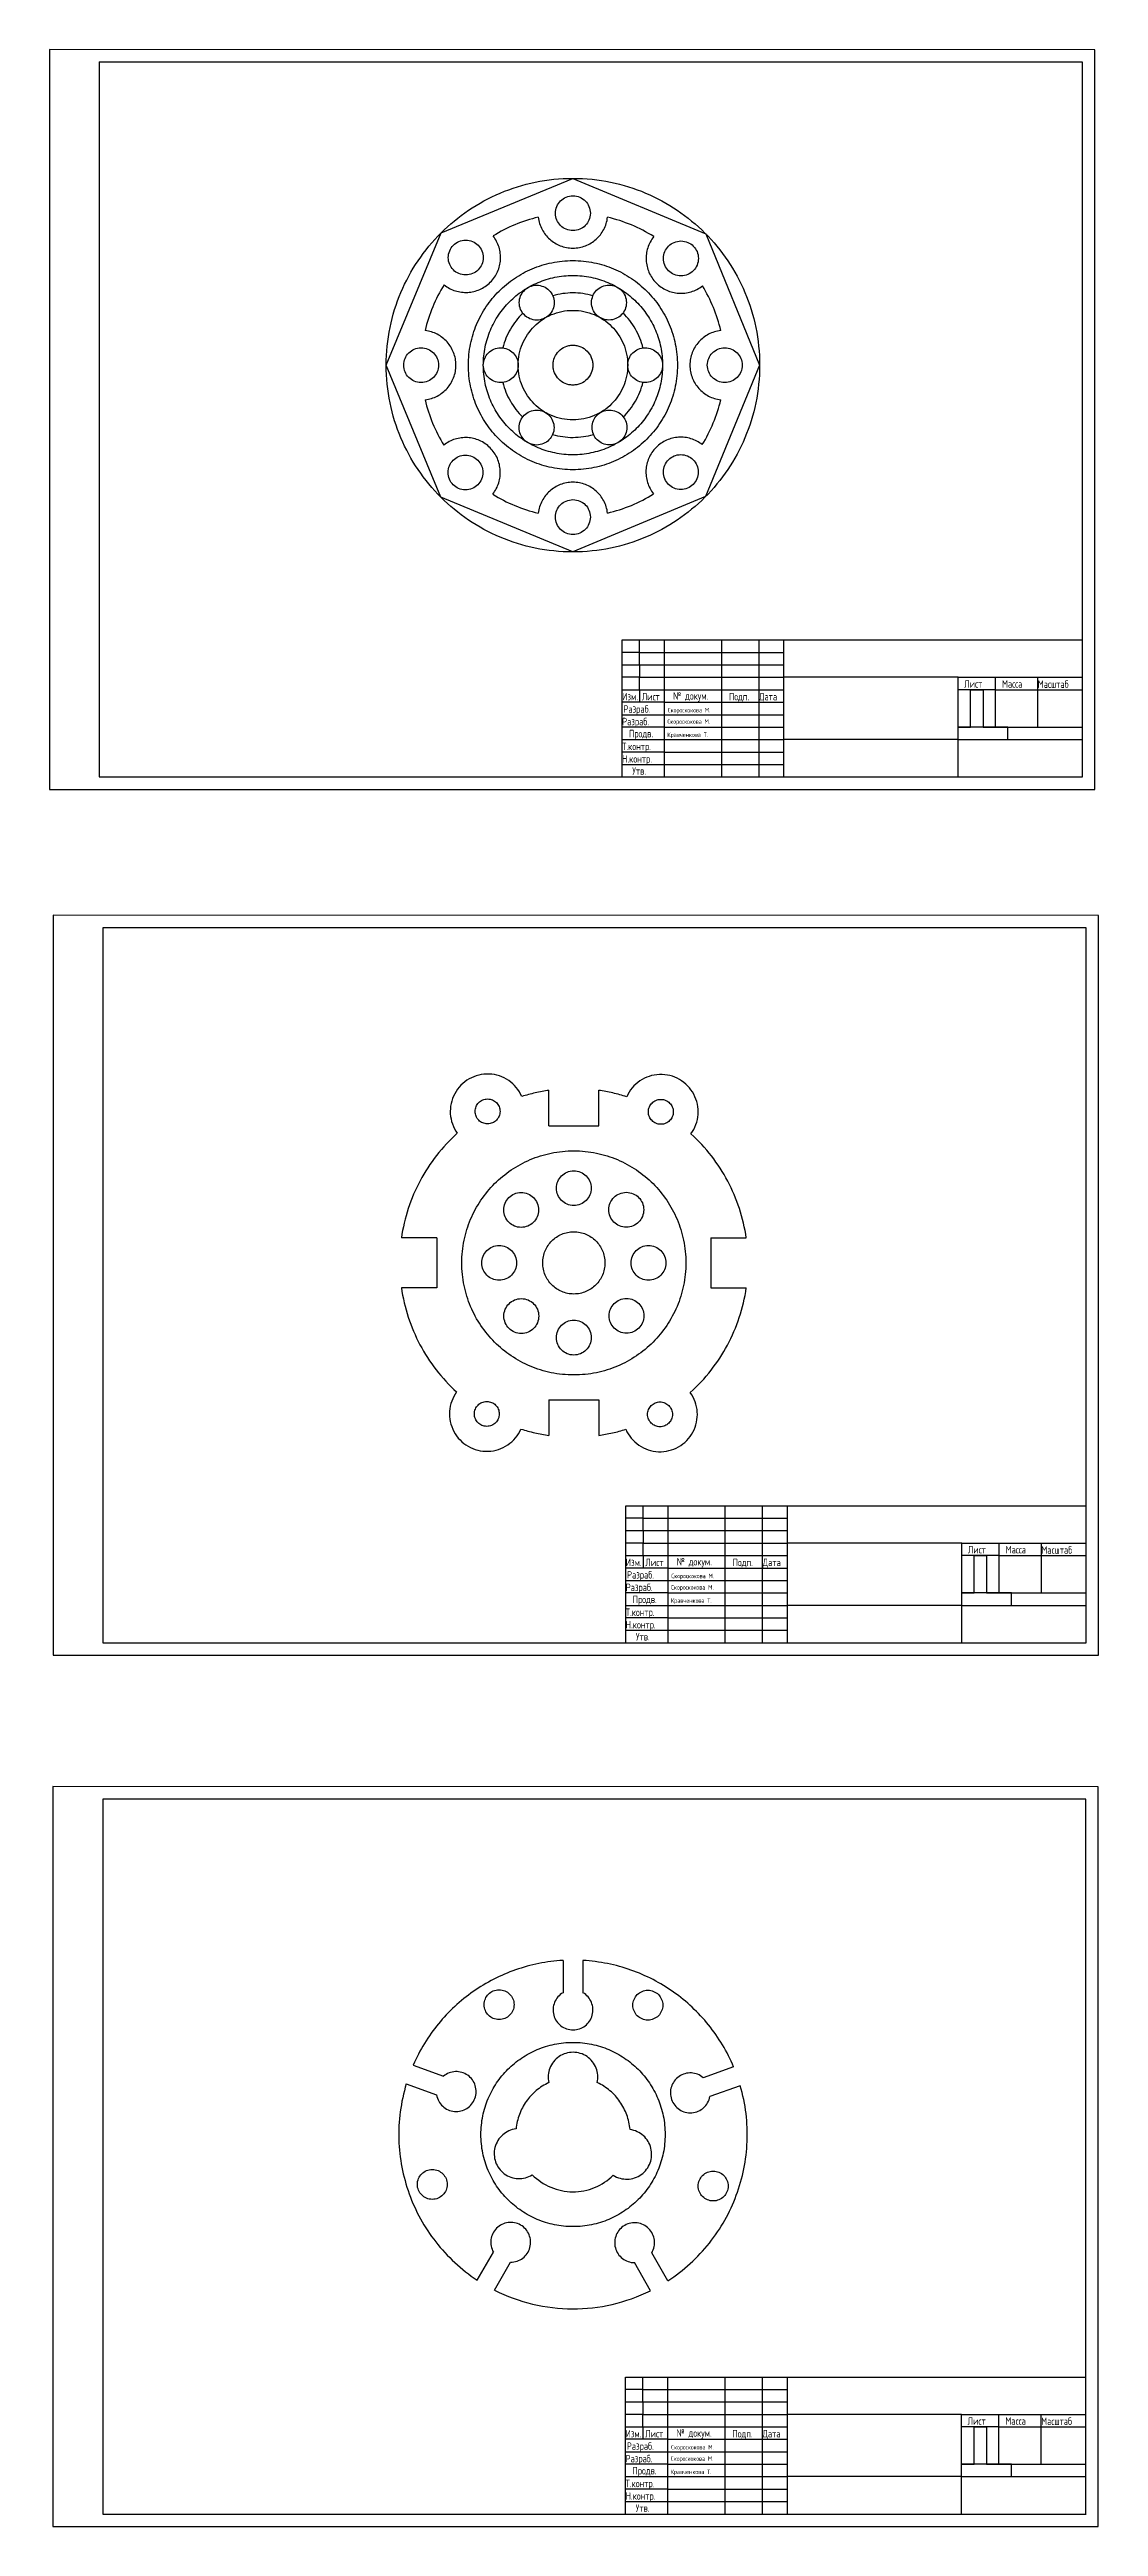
# Model space of a CAD drawing. Header units: millimetres. Extents: x 560 to 1522, y -1699 to 347.
# Drawn here: x 1100 to 1521, y -648 to 347 of the extents above; entities that cross this region are included whole.
import ezdxf

# ---------------------------------------------------------------- set-up
doc = ezdxf.new("R2010")
doc.units = ezdxf.units.MM
doc.linetypes.add('ГОСТ 2.303 5', pattern=[24, 20, -1.5, 1, -1.5])
doc.styles.add('ГОСТ 2.304', font='CS_Gost2304.shx')

msp = doc.modelspace()

# ---------------------------------------------------------------- texts
at = {"ltscale": 100, "width": 100, "attachment_point": 1, "style": 'ГОСТ 2.304'}
for s, insert, char_height in [('Лист', (1467.44, 93.74), 3), ('Масса', (1482.63, 93.74), 3), ('Масштаб', (1497.02, 93.64), 3), ('Изм.', (1330.02, 88.64), 3), ('Разраб.', (1330.54, 83.66), 3), ('Лист', (1337.89, 88.63), 3), ('Скороскокова М.', (1348.34, 82.6), 1.8), ('№ докум.', (1350.5, 88.93), 3), ('Подп.', (1372.92, 88.64), 3), ('Дата', (1385.02, 88.64), 3), ('Разраб.', (1330.02, 78.64), 3), ('Продв.', (1332.78, 73.79), 3), ('Скороскокова М.', (1348.21, 78.04), 1.8), ('Кравченкова Т.', (1348.16, 72.74), 1.8), ('Т.контр.', (1330.02, 68.64), 3), ('Н.контр.', (1330.02, 63.64), 3), ('Утв.', (1334.08, 58.79), 3), ('Лист', (1468.89, -253.88), 3), ('Масса', (1484.09, -253.88), 3), ('Масштаб', (1498.47, -253.98), 3), ('Изм.', (1331.47, -258.98), 3), ('Разраб.', (1332, -263.96), 3), ('Лист', (1339.34, -258.99), 3), ('Скороскокова М.', (1349.79, -265.02), 1.8), ('№ докум.', (1351.96, -258.69), 3), ('Подп.', (1374.38, -258.98), 3), ('Дата', (1386.47, -258.98), 3), ('Разраб.', (1331.47, -268.98), 3), ('Продв.', (1334.23, -273.83), 3), ('Скороскокова М.', (1349.66, -269.58), 1.8), ('Кравченкова Т.', (1349.61, -274.88), 1.8), ('Т.контр.', (1331.47, -278.98), 3), ('Н.контр.', (1331.47, -283.98), 3), ('Утв.', (1335.54, -288.83), 3), ('Лист', (1468.81, -603.7), 3), ('Масса', (1484, -603.7), 3), ('Масштаб', (1498.39, -603.8), 3), ('Изм.', (1331.39, -608.8), 3), ('Разраб.', (1331.91, -613.78), 3), ('Лист', (1339.26, -608.81), 3), ('Скороскокова М.', (1349.71, -614.84), 1.8), ('№ докум.', (1351.87, -608.51), 3), ('Подп.', (1374.29, -608.8), 3), ('Дата', (1386.39, -608.8), 3), ('Разраб.', (1331.39, -618.8), 3), ('Продв.', (1334.15, -623.65), 3), ('Скороскокова М.', (1349.58, -619.4), 1.8), ('Кравченкова Т.', (1349.53, -624.7), 1.8), ('Т.контр.', (1331.39, -628.8), 3), ('Н.контр.', (1331.39, -633.8), 3), ('Утв.', (1335.45, -638.65), 3)]:
    msp.add_mtext(s, dxfattribs=dict(at, insert=insert, char_height=char_height))

# ---------------------------------------------------------------- linework, layer by layer
at = {"ltscale": 100}
for p, q in [((1519.95, 346.89), (1099.95, 346.95)), ((1099.95, 346.95), (1099.95, 49.89)), ((1119.95, 341.95), (1119.95, 54.89)), ((1514.95, 341.89), (1119.95, 341.89)), ((1514.95, 54.89), (1514.95, 341.89)), ((1519.95, 49.89), (1519.95, 346.89)), ((1330.02, 54.89), (1330.02, 109.89)), ((1330.02, 109.89), (1515.02, 109.89)), ((1337.02, 104.89), (1337.02, 109.89)), ((1347.02, 54.89), (1347.02, 109.89)), ((1370.02, 54.89), (1370.02, 109.89)), ((1385.02, 54.89), (1385.02, 109.89)), ((1395.02, 54.89), (1395.02, 109.89)), ((1337.02, 104.89), (1330.02, 104.89)), ((1330.02, 94.89), (1330.02, 99.89)), ((1330.02, 99.89), (1337.02, 99.89)), ((1337.02, 99.89), (1337.02, 104.89)), ((1337.02, 104.89), (1347.02, 104.89)), ((1337.02, 99.89), (1337.02, 94.89)), ((1337.02, 99.89), (1347.02, 99.89)), ((1347.02, 104.89), (1370.02, 104.89)), ((1347.02, 99.89), (1370.02, 99.89)), ((1370.02, 104.89), (1385.02, 104.89)), ((1370.02, 99.89), (1385.02, 99.89)), ((1385.02, 104.89), (1395.02, 104.89)), ((1385.02, 99.89), (1395.02, 99.89)), ((1337.02, 94.89), (1330.02, 94.89)), ((1330.02, 84.89), (1330.02, 89.89)), ((1330.02, 89.89), (1337.02, 89.89)), ((1337.02, 89.89), (1337.02, 94.89)), ((1337.02, 94.89), (1347.02, 94.89)), ((1337.02, 89.89), (1337.02, 84.89)), ((1337.02, 89.89), (1347.02, 89.89)), ((1347.02, 94.89), (1370.02, 94.89)), ((1347.02, 89.89), (1370.02, 89.89)), ((1370.02, 94.89), (1385.02, 94.89)), ((1370.02, 89.89), (1385.02, 89.89)), ((1385.02, 94.89), (1395.02, 94.89)), ((1385.02, 89.89), (1395.02, 89.89)), ((1465.02, 94.89), (1395.02, 94.89)), ((1465.02, 69.89), (1465.02, 94.89)), ((1465.02, 94.89), (1515.02, 94.89)), ((1480.02, 89.89), (1465.02, 89.89)), ((1470.02, 74.89), (1470.02, 89.89)), ((1470.02, 89.89), (1475.02, 89.89)), ((1475.02, 89.89), (1475.02, 74.89)), ((1480.02, 89.89), (1480.02, 94.89)), ((1480.02, 74.89), (1480.02, 89.89)), ((1480.02, 89.89), (1497.02, 89.89)), ((1497.02, 89.89), (1497.02, 94.89)), ((1497.02, 74.89), (1497.02, 89.89)), ((1497.02, 89.89), (1515.02, 89.89)), ((1347.02, 84.89), (1330.02, 84.89)), ((1330.02, 74.89), (1330.02, 79.89)), ((1330.02, 79.89), (1347.02, 79.89)), ((1347.02, 79.89), (1347.02, 84.89)), ((1347.02, 84.89), (1370.02, 84.89)), ((1347.02, 79.89), (1370.02, 79.89)), ((1370.02, 84.89), (1385.02, 84.89)), ((1370.02, 79.89), (1385.02, 79.89)), ((1385.02, 84.89), (1395.02, 84.89)), ((1385.02, 79.89), (1395.02, 79.89)), ((1347.02, 74.89), (1330.02, 74.89)), ((1330.02, 64.89), (1330.02, 69.89)), ((1330.02, 69.89), (1347.02, 69.89)), ((1347.02, 69.89), (1347.02, 74.89)), ((1347.02, 74.89), (1370.02, 74.89)), ((1347.02, 69.89), (1370.02, 69.89)), ((1370.02, 74.89), (1385.02, 74.89)), ((1370.02, 69.89), (1385.02, 69.89)), ((1385.02, 74.89), (1395.02, 74.89)), ((1385.02, 69.89), (1395.02, 69.89)), ((1465.02, 69.89), (1395.02, 69.89)), ((1485.02, 74.89), (1465.02, 74.89)), ((1465.02, 74.89), (1470.02, 74.89)), ((1465.02, 54.89), (1465.02, 69.89)), ((1465.02, 69.89), (1515.02, 69.89)), ((1465.02, 69.89), (1485.02, 69.89)), ((1475.02, 74.89), (1480.02, 74.89)), ((1480.02, 74.89), (1497.02, 74.89)), ((1485.02, 69.89), (1485.02, 74.89)), ((1485.02, 74.89), (1515.02, 74.89)), ((1347.02, 64.89), (1330.02, 64.89)), ((1330.02, 54.89), (1330.02, 59.89)), ((1330.02, 59.89), (1347.02, 59.89)), ((1347.02, 59.89), (1347.02, 64.89)), ((1347.02, 64.89), (1370.02, 64.89)), ((1347.02, 59.89), (1370.02, 59.89)), ((1370.02, 64.89), (1385.02, 64.89)), ((1370.02, 59.89), (1385.02, 59.89)), ((1385.02, 64.89), (1395.02, 64.89)), ((1385.02, 59.89), (1395.02, 59.89)), ((1099.95, 49.89), (1309.95, 49.89)), ((1119.95, 54.89), (1514.95, 54.89)), ((1309.95, 49.89), (1519.95, 49.89)), ((1330.02, 54.89), (1515.02, 54.89)), ((1330.02, 54.89), (1347.02, 54.89)), ((1347.02, 54.89), (1370.02, 54.89)), ((1370.02, 54.89), (1385.02, 54.89)), ((1385.02, 54.89), (1395.02, 54.89)), ((1395.02, 54.89), (1465.02, 54.89)), ((1521.4, -0.73), (1101.4, -0.67)), ((1101.4, -0.67), (1101.4, -297.73)), ((1121.4, -5.67), (1121.4, -292.73)), ((1516.4, -5.73), (1121.4, -5.73)), ((1516.4, -292.73), (1516.4, -5.73)), ((1521.4, -297.73), (1521.4, -0.73)), ((1331.47, -292.73), (1331.47, -237.73)), ((1331.47, -237.73), (1516.47, -237.73)), ((1338.47, -242.73), (1338.47, -237.73)), ((1348.47, -292.73), (1348.47, -237.73)), ((1371.47, -292.73), (1371.47, -237.73)), ((1386.47, -292.73), (1386.47, -237.73)), ((1396.47, -292.73), (1396.47, -237.73)), ((1338.47, -242.73), (1331.47, -242.73)), ((1331.47, -252.73), (1331.47, -247.73)), ((1331.47, -247.73), (1338.47, -247.73)), ((1338.47, -247.73), (1338.47, -242.73)), ((1338.47, -242.73), (1348.47, -242.73)), ((1338.47, -247.73), (1338.47, -252.73)), ((1338.47, -247.73), (1348.47, -247.73)), ((1348.47, -242.73), (1371.47, -242.73)), ((1348.47, -247.73), (1371.47, -247.73)), ((1371.47, -242.73), (1386.47, -242.73)), ((1371.47, -247.73), (1386.47, -247.73)), ((1386.47, -242.73), (1396.47, -242.73)), ((1386.47, -247.73), (1396.47, -247.73)), ((1338.47, -252.73), (1331.47, -252.73)), ((1331.47, -262.73), (1331.47, -257.73)), ((1331.47, -257.73), (1338.47, -257.73)), ((1338.47, -257.73), (1338.47, -252.73)), ((1338.47, -252.73), (1348.47, -252.73)), ((1338.47, -257.73), (1338.47, -262.73)), ((1338.47, -257.73), (1348.47, -257.73)), ((1348.47, -252.73), (1371.47, -252.73)), ((1348.47, -257.73), (1371.47, -257.73)), ((1371.47, -252.73), (1386.47, -252.73)), ((1371.47, -257.73), (1386.47, -257.73)), ((1386.47, -252.73), (1396.47, -252.73)), ((1386.47, -257.73), (1396.47, -257.73)), ((1466.47, -252.73), (1396.47, -252.73)), ((1466.47, -277.73), (1466.47, -252.73)), ((1466.47, -252.73), (1516.47, -252.73)), ((1481.47, -257.73), (1466.47, -257.73)), ((1471.47, -272.73), (1471.47, -257.73)), ((1471.47, -257.73), (1476.47, -257.73)), ((1476.47, -257.73), (1476.47, -272.73)), ((1481.47, -257.73), (1481.47, -252.73)), ((1481.47, -272.73), (1481.47, -257.73)), ((1481.47, -257.73), (1498.47, -257.73)), ((1498.47, -257.73), (1498.47, -252.73)), ((1498.47, -272.73), (1498.47, -257.73)), ((1498.47, -257.73), (1516.47, -257.73)), ((1348.47, -262.73), (1331.47, -262.73)), ((1331.47, -272.73), (1331.47, -267.73)), ((1331.47, -267.73), (1348.47, -267.73)), ((1348.47, -267.73), (1348.47, -262.73)), ((1348.47, -262.73), (1371.47, -262.73)), ((1348.47, -267.73), (1371.47, -267.73)), ((1371.47, -262.73), (1386.47, -262.73)), ((1371.47, -267.73), (1386.47, -267.73)), ((1386.47, -262.73), (1396.47, -262.73)), ((1386.47, -267.73), (1396.47, -267.73)), ((1348.47, -272.73), (1331.47, -272.73)), ((1331.47, -282.73), (1331.47, -277.73)), ((1331.47, -277.73), (1348.47, -277.73)), ((1348.47, -277.73), (1348.47, -272.73)), ((1348.47, -272.73), (1371.47, -272.73)), ((1348.47, -277.73), (1371.47, -277.73)), ((1371.47, -272.73), (1386.47, -272.73)), ((1371.47, -277.73), (1386.47, -277.73)), ((1386.47, -272.73), (1396.47, -272.73)), ((1386.47, -277.73), (1396.47, -277.73)), ((1466.47, -277.73), (1396.47, -277.73)), ((1486.47, -272.73), (1466.47, -272.73)), ((1466.47, -272.73), (1471.47, -272.73)), ((1466.47, -292.73), (1466.47, -277.73)), ((1466.47, -277.73), (1516.47, -277.73)), ((1466.47, -277.73), (1486.47, -277.73)), ((1476.47, -272.73), (1481.47, -272.73)), ((1481.47, -272.73), (1498.47, -272.73)), ((1486.47, -277.73), (1486.47, -272.73)), ((1486.47, -272.73), (1516.47, -272.73)), ((1348.47, -282.73), (1331.47, -282.73)), ((1331.47, -292.73), (1331.47, -287.73)), ((1331.47, -287.73), (1348.47, -287.73)), ((1348.47, -287.73), (1348.47, -282.73)), ((1348.47, -282.73), (1371.47, -282.73)), ((1348.47, -287.73), (1371.47, -287.73)), ((1371.47, -282.73), (1386.47, -282.73)), ((1371.47, -287.73), (1386.47, -287.73)), ((1386.47, -282.73), (1396.47, -282.73)), ((1386.47, -287.73), (1396.47, -287.73)), ((1101.4, -297.73), (1311.4, -297.73)), ((1121.4, -292.73), (1516.4, -292.73)), ((1311.4, -297.73), (1521.4, -297.73)), ((1331.47, -292.73), (1516.47, -292.73)), ((1331.47, -292.73), (1348.47, -292.73)), ((1348.47, -292.73), (1371.47, -292.73)), ((1371.47, -292.73), (1386.47, -292.73)), ((1386.47, -292.73), (1396.47, -292.73)), ((1396.47, -292.73), (1466.47, -292.73)), ((1521.32, -350.55), (1101.32, -350.49)), ((1101.32, -350.49), (1101.32, -647.55)), ((1121.32, -355.49), (1121.32, -642.55)), ((1516.32, -355.55), (1121.32, -355.55)), ((1516.32, -642.55), (1516.32, -355.55)), ((1521.32, -647.55), (1521.32, -350.55)), ((1331.39, -642.55), (1331.39, -587.55)), ((1331.39, -587.55), (1516.39, -587.55)), ((1338.39, -592.55), (1331.39, -592.55)), ((1338.39, -592.55), (1338.39, -587.55)), ((1338.39, -597.55), (1338.39, -592.55)), ((1338.39, -592.55), (1348.39, -592.55)), ((1348.39, -642.55), (1348.39, -587.55)), ((1348.39, -592.55), (1371.39, -592.55)), ((1371.39, -642.55), (1371.39, -587.55)), ((1371.39, -592.55), (1386.39, -592.55)), ((1386.39, -642.55), (1386.39, -587.55)), ((1386.39, -592.55), (1396.39, -592.55)), ((1396.39, -642.55), (1396.39, -587.55)), ((1331.39, -602.55), (1331.39, -597.55)), ((1331.39, -597.55), (1338.39, -597.55)), ((1338.39, -602.55), (1331.39, -602.55)), ((1338.39, -597.55), (1338.39, -602.55)), ((1338.39, -597.55), (1348.39, -597.55)), ((1338.39, -607.55), (1338.39, -602.55)), ((1338.39, -602.55), (1348.39, -602.55)), ((1348.39, -597.55), (1371.39, -597.55)), ((1348.39, -602.55), (1371.39, -602.55)), ((1371.39, -597.55), (1386.39, -597.55)), ((1371.39, -602.55), (1386.39, -602.55)), ((1386.39, -597.55), (1396.39, -597.55)), ((1386.39, -602.55), (1396.39, -602.55)), ((1466.39, -602.55), (1396.39, -602.55)), ((1466.39, -627.55), (1466.39, -602.55)), ((1466.39, -602.55), (1516.39, -602.55)), ((1481.39, -607.55), (1481.39, -602.55)), ((1498.39, -607.55), (1498.39, -602.55)), ((1331.39, -612.55), (1331.39, -607.55)), ((1331.39, -607.55), (1338.39, -607.55)), ((1348.39, -612.55), (1331.39, -612.55)), ((1338.39, -607.55), (1338.39, -612.55)), ((1338.39, -607.55), (1348.39, -607.55)), ((1348.39, -607.55), (1371.39, -607.55)), ((1348.39, -617.55), (1348.39, -612.55)), ((1348.39, -612.55), (1371.39, -612.55)), ((1371.39, -607.55), (1386.39, -607.55)), ((1371.39, -612.55), (1386.39, -612.55)), ((1386.39, -607.55), (1396.39, -607.55)), ((1386.39, -612.55), (1396.39, -612.55)), ((1481.39, -607.55), (1466.39, -607.55)), ((1471.39, -622.55), (1471.39, -607.55)), ((1471.39, -607.55), (1476.39, -607.55)), ((1476.39, -607.55), (1476.39, -622.55)), ((1481.39, -622.55), (1481.39, -607.55)), ((1481.39, -607.55), (1498.39, -607.55)), ((1498.39, -622.55), (1498.39, -607.55)), ((1498.39, -607.55), (1516.39, -607.55)), ((1331.39, -622.55), (1331.39, -617.55)), ((1331.39, -617.55), (1348.39, -617.55)), ((1348.39, -622.55), (1331.39, -622.55)), ((1348.39, -617.55), (1371.39, -617.55)), ((1348.39, -627.55), (1348.39, -622.55)), ((1348.39, -622.55), (1371.39, -622.55)), ((1371.39, -617.55), (1386.39, -617.55)), ((1371.39, -622.55), (1386.39, -622.55)), ((1386.39, -617.55), (1396.39, -617.55)), ((1386.39, -622.55), (1396.39, -622.55)), ((1486.39, -622.55), (1466.39, -622.55)), ((1466.39, -622.55), (1471.39, -622.55)), ((1476.39, -622.55), (1481.39, -622.55)), ((1481.39, -622.55), (1498.39, -622.55)), ((1486.39, -627.55), (1486.39, -622.55)), ((1486.39, -622.55), (1516.39, -622.55)), ((1331.39, -632.55), (1331.39, -627.55)), ((1331.39, -627.55), (1348.39, -627.55)), ((1348.39, -632.55), (1331.39, -632.55)), ((1348.39, -627.55), (1371.39, -627.55)), ((1348.39, -637.55), (1348.39, -632.55)), ((1348.39, -632.55), (1371.39, -632.55)), ((1371.39, -627.55), (1386.39, -627.55)), ((1371.39, -632.55), (1386.39, -632.55)), ((1386.39, -627.55), (1396.39, -627.55)), ((1386.39, -632.55), (1396.39, -632.55)), ((1466.39, -627.55), (1396.39, -627.55)), ((1466.39, -642.55), (1466.39, -627.55)), ((1466.39, -627.55), (1516.39, -627.55)), ((1466.39, -627.55), (1486.39, -627.55)), ((1121.32, -642.55), (1516.32, -642.55)), ((1331.39, -642.55), (1331.39, -637.55)), ((1331.39, -637.55), (1348.39, -637.55)), ((1331.39, -642.55), (1516.39, -642.55)), ((1331.39, -642.55), (1348.39, -642.55)), ((1348.39, -637.55), (1371.39, -637.55)), ((1348.39, -642.55), (1371.39, -642.55)), ((1371.39, -637.55), (1386.39, -637.55)), ((1371.39, -642.55), (1386.39, -642.55)), ((1386.39, -637.55), (1396.39, -637.55)), ((1386.39, -642.55), (1396.39, -642.55)), ((1396.39, -642.55), (1466.39, -642.55)), ((1101.32, -647.55), (1311.32, -647.55)), ((1311.32, -647.55), (1521.32, -647.55))]:
    msp.add_line(p, q, dxfattribs=at)
at = {"linetype": 'ГОСТ 2.303 5', "ltscale": 100}
for p, q in [((1257.28, 273.35), (1310.24, 295.23)), ((1310.24, 295.23), (1363.62, 272.92)), ((1235.24, 220.23), (1257.28, 273.35)), ((1363.62, 272.92), (1385.24, 220.23)), ((1257.15, 167.25), (1235.24, 220.23)), ((1385.24, 220.23), (1363.53, 167.46)), ((1310.24, 145.23), (1257.15, 167.25)), ((1363.53, 167.46), (1310.24, 145.23)), ((1300.6, -85.22), (1300.6, -70.93)), ((1320.6, -85.22), (1320.6, -70.93)), ((1300.6, -85.22), (1320.6, -85.22)), ((1255.6, -130.22), (1241.32, -130.22)), ((1255.6, -130.22), (1255.6, -150.22)), ((1365.6, -130.22), (1365.6, -150.22)), ((1365.6, -130.22), (1379.88, -130.22)), ((1255.6, -150.22), (1241.32, -150.22)), ((1365.6, -150.22), (1379.88, -150.22)), ((1300.6, -195.22), (1320.6, -195.22)), ((1300.6, -195.22), (1300.6, -209.5)), ((1320.6, -195.22), (1320.6, -209.5)), ((1306.28, -420.29), (1306.28, -433.25)), ((1314.28, -420.29), (1314.28, -433.25)), ((1246.06, -462.31), (1258.22, -466.78)), ((1374.81, -463.05), (1362.6, -467.38)), ((1243.3, -469.82), (1255.46, -474.29)), ((1377.48, -470.59), (1365.27, -474.92)), ((1271.8, -548.65), (1278.29, -537.44)), ((1278.73, -552.66), (1285.22, -541.45)), ((1341.39, -552.88), (1334.97, -541.62)), ((1348.34, -548.92), (1341.92, -537.66))]:
    msp.add_line(p, q, dxfattribs=at)
for centre, radius in [((1310.24, 220.23), 75), ((1310.24, 281.23), 7), ((1267.17, 263.43), 7), ((1353.65, 263.08), 7), ((1310.24, 220.23), 42), ((1310.24, 220.23), 36), ((1295.69, 245.32), 7), ((1324.73, 245.35), 7), ((1310.24, 220.23), 22), ((1249.24, 220.23), 7), ((1281.24, 220.23), 7), ((1310.24, 220.23), 8), ((1339.24, 220.23), 7), ((1371.24, 220.23), 7), ((1295.65, 195.17), 7), ((1324.91, 195.22), 7), ((1267.06, 177.14), 7), ((1353.58, 177.31), 7), ((1310.24, 159.23), 7), ((1275.95, -79.39), 5), ((1345.56, -79.57), 5), ((1310.6, -140.22), 45), ((1310.6, -110.22), 7), ((1289.43, -118.96), 7), ((1331.68, -118.88), 7), ((1310.6, -140.22), 12.5), ((1280.6, -140.22), 7), ((1340.6, -140.22), 7), ((1289.51, -161.55), 7), ((1331.77, -161.47), 7), ((1310.6, -170.22), 7), ((1275.64, -200.86), 5), ((1345.24, -201.04), 5), ((1280.58, -438.04), 6), ((1340.34, -438.25), 6), ((1310.28, -490.17), 37), ((1253.73, -510.22), 6), ((1366.59, -510.87), 6)]:
    msp.add_circle(centre, radius, dxfattribs=at)
for centre, radius, start, end in [((1310.24, 220.23), 61, 103.17888, 121.73496), ((1310.24, 281.23), 14, 186.58944, 353.41056), ((1310.24, 220.23), 61, 57.80473, 76.82112), ((1267.17, 263.43), 14, 231.50328, 38.3244), ((1353.65, 263.08), 14, 141.21529, 308.0364), ((1310.24, 220.23), 61, 148.09272, 166.82112), ((1310.24, 220.23), 29, 73.87946, 106.23686), ((1310.24, 220.23), 61, 13.17888, 31.44696), ((1310.24, 220.23), 29, 133.96449, 166.13619), ((1310.24, 220.23), 29, 13.86381, 46.15183), ((1249.24, 220.23), 14, 276.58944, 83.41056), ((1371.24, 220.23), 14, 96.58944, 263.41056), ((1310.24, 220.23), 29, 193.86381, 225.93651), ((1310.24, 220.23), 29, 314.26393, 346.13619), ((1310.24, 220.23), 61, 193.17888, 211.76799), ((1310.24, 220.23), 61, 328.45971, 346.82112), ((1267.06, 177.14), 14, 321.53631, 128.35743), ((1310.24, 220.23), 29, 253.66413, 286.5363), ((1353.58, 177.31), 14, 51.87027, 218.69139), ((1310.24, 159.23), 14, 6.58944, 173.41056), ((1310.24, 220.23), 61, 238.12576, 256.82112), ((1310.24, 220.23), 61, 283.17888, 302.10194), ((1275.95, -79.39), 15, 23.51618, 215.81746), ((1345.56, -79.57), 15, 323.88881, 156.19009), ((1310.6, -140.22), 70, 98.21321, 107.36554), ((1310.6, -140.22), 70, 72.34073, 81.78679), ((1310.6, -140.22), 70, 131.9681, 171.78679), ((1310.6, -140.22), 70, 8.21321, 47.73817), ((1310.6, -140.22), 70, 188.21321, 227.73817), ((1310.6, -140.22), 70, 311.9681, 351.78679), ((1275.64, -200.86), 15, 143.88881, 336.19009), ((1345.24, -201.04), 15, 203.51618, 35.81746), ((1310.6, -140.22), 70, 252.34073, 261.78679), ((1310.6, -140.22), 70, 278.21321, 287.36554), ((1310.28, -490.17), 70, 93.27583, 156.54609), ((1310.28, -490.17), 70, 22.79877, 86.72417), ((1310.28, -440.17), 8, 120, 60), ((1310.28, -467.17), 10, 347.44414, 192.55586), ((1263.35, -472.93), 8, 189.82102, 129.82266), ((1357.4, -473.46), 8, 49.52281, 349.52309), ((1310.28, -490.17), 70, 163.09758, 236.65917), ((1310.28, -490.17), 23, 115.11172, 174.41123), ((1310.28, -490.17), 23, 4.93355, 64.88828), ((1310.28, -490.17), 70, 302.93737, 16.24713), ((1288.6, -497.86), 10, 96.96709, 302.07881), ((1331.87, -498.11), 10, 237.26598, 82.37769), ((1310.28, -490.17), 23, 224.63467, 314.71012), ((1285.23, -533.45), 8, 269.93486, 209.9351), ((1335.02, -533.62), 8, 329.66154, 269.66154), ((1310.28, -490.17), 70, 243.2108, 296.38571)]:
    msp.add_arc(centre, radius, start, end, dxfattribs=at)

msp.set_redraw_order([(e.dxf.handle, doc.entitydb.next_handle()) for e in msp.query("TEXT MTEXT ATTDEF DIMENSION ARC_DIMENSION")])  # texts and dimensions are drawn at this point

doc.saveas('drawing.dxf')
